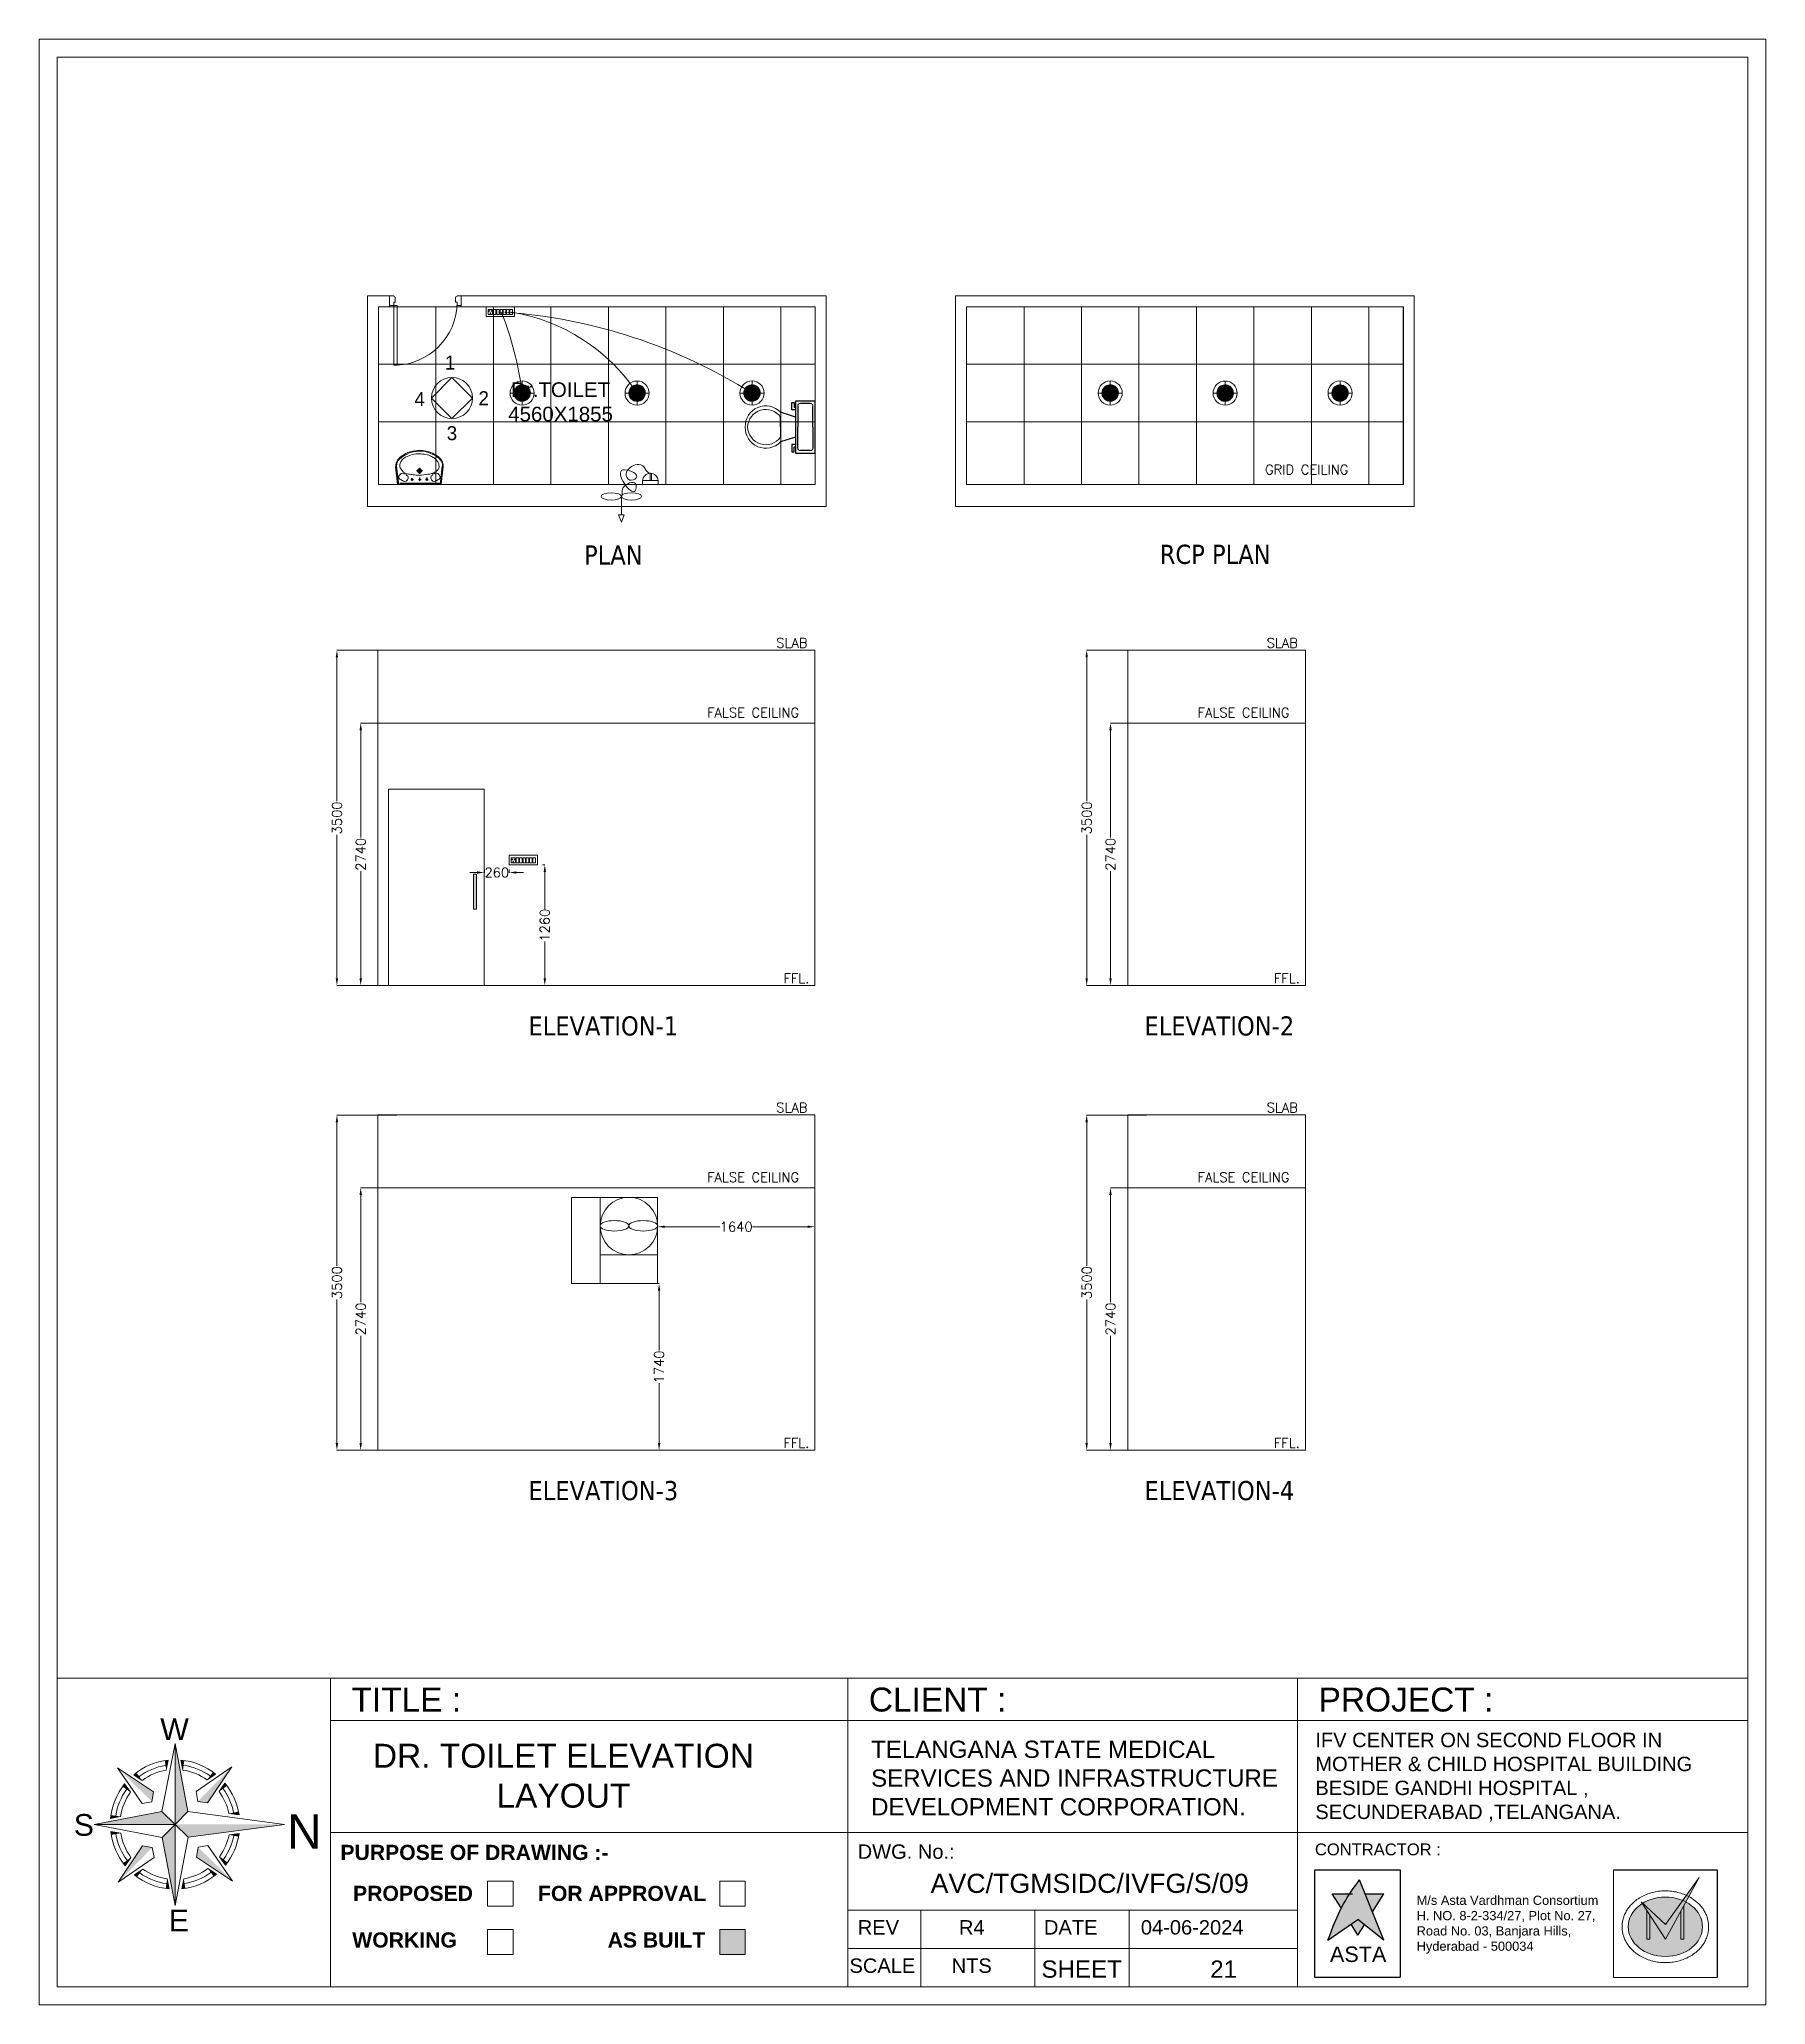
# Model space of a CAD drawing. Extents: x 3552052 to 4102982, y -707811 to -630695.
# Drawn here: x 3781774 to 3799798, y -701974 to -681456 of the extents above; entities that cross this region are included whole.
import ezdxf
from ezdxf.enums import TextEntityAlignment as Align

# ---------------------------------------------------------------- set-up
doc = ezdxf.new("R2010")
doc.units = 0
doc.header["$LTSCALE"] = 6
doc.header["$MEASUREMENT"] = 0
doc.linetypes.add('HIDDEN', pattern=[0.375, 0.25, -0.125])
doc.layers.get('0').update_dxf_attribs({"linetype": 'CONTINUOUS', "lineweight": 0})
doc.layers.get('Defpoints').update_dxf_attribs({"linetype": 'CONTINUOUS', "lineweight": 0})
for name, color, linetype, lineweight in [('0.0', 8, 'CONTINUOUS', 0), ('DIM', 7, 'CONTINUOUS', 0), ('DOOR', 44, 'CONTINUOUS', 0), ('ELE-12W LED', 1, 'CONTINUOUS', 0), ('ELE-12W UPS LIGHT', 3, 'CONTINUOUS', 0), ('ELE-4M RAW P.SB', 40, 'CONTINUOUS', 0), ('ELE-4M UPS P.SB', 3, 'CONTINUOUS', 0), ('ELE-6M RAW P.SB', 40, 'HIDDEN', 0), ('ELE-EXHAUST FAN', 10, 'CONTINUOUS', 0), ('ELE-SOCKET NMBERING', 7, 'CONTINUOUS', 9), ('formate text', 8, 'CONTINUOUS', 0), ('hatch', 252, 'CONTINUOUS', 0), ('MEP_HVAC_RA_DUCT', 1, 'CONTINUOUS', 0), ('MEP_HVAC_TEXT', 7, 'CONTINUOUS', 0), ('TITLE', 7, 'CONTINUOUS', 0), ('WALL', 8, 'CONTINUOUS', 0)]:
    doc.layers.add(name, color=color, linetype=linetype, lineweight=lineweight)
doc.layers.add('ELE-LIGHTING WIRING', color=7, linetype='CONTINUOUS', lineweight=0, true_color=0x63d7b6)
doc.styles.add('Annotation', font='tahoma.ttf')
doc.styles.add('ARIAL', font='arial.ttf')
doc.styles.add('FORMATE', font='arialbd.ttf')
doc.styles.add('ROMANS', font='romans.shx')
doc.styles.get("Standard").update_dxf_attribs({"font": 'SIMPLEX'})
doc.styles.add('style3', font='arialbd.ttf')
doc.dimstyles.new('AEPL1', dxfattribs={"dimtxt": 100, "dimasz": 75, "dimexe": 1.25, "dimexo": 50, "dimtad": 0, "dimdec": 0, "dimtxsty": 'ROMANS', "dimcen": 2.5, "dimclrd": 7, "dimclre": 7, "dimadec": 0, "dimazin": 0, "dimtfac": 1, "dimtdec": 0, "dimtmove": 0, "dimatfit": 3, "dimfxl": 1, "dimlwd": 0, "dimlwe": 0, "dimarcsym": 0})

msp = doc.modelspace()

# ---------------------------------------------------------------- texts
at = {"ltscale": 0.1, "char_height": 136.805, "width": 184.566, "attachment_point": 5, "rotation": 0.1103}
for s, insert in [('\\pxqc;{\\F.shx.shx;\\H1.0669x;1}', (3786062.9, -684830.3)), ('\\pxqc;{\\F.shx.shx.shx.shx;\\H1.0669x;4}', (3785744.5, -685212.2)), ('\\pxqc;{\\F.shx.shx.shx;\\H1.0669x;2}', (3786413.4, -685202.4)), ('\\pxqc;{\\F.shx.shx.shx.shx;\\H1.0669x;3}', (3786081.7, -685568.7))]:
    msp.add_mtext(s, dxfattribs=dict(at, insert=insert))
at = {"char_height": 200, "width": 2697.906, "attachment_point": 3, "style": 'Annotation'}
for s, insert in [('\\pxql;PLAN', (3790158.9, -686739)), ('\\pxql;RCP PLAN', (3796169.2, -686732.3)), ('\\pxql;ELEVATION-1', (3789578.2, -691655.9)), ('\\pxql;ELEVATION-2', (3796009.6, -691655.9)), ('\\pxql;ELEVATION-3', (3789578.2, -696507)), ('\\pxql;ELEVATION-4', (3796009.6, -696507))]:
    msp.add_mtext(s, dxfattribs=dict(at, insert=insert))
at = {"layer": 'DIM', "color": 8, "insert": (3787215.9, -685241.9), "char_height": 153, "width": 1198.956, "attachment_point": 5, "style": 'ARIAL'}
msp.add_mtext('Dr.TOILET\\P4560X1855', dxfattribs=at)
at = {"layer": 'ELE-SOCKET NMBERING', "color": 0, "char_height": 100.004, "width": 2358.602, "attachment_point": 1, "style": 'Annotation'}
for s, insert in [('{\\Fromans|c0;GRID CEILING }', (3794570.6, -685897.5)), ('{\\Fromans|c0;SLAB}', (3789467.5, -687707)), ('{\\Fromans|c0;SLAB}', (3794587.9, -687707)), ('{\\Fromans|c0;FALSE CEILING }', (3788746.2, -688434.3)), ('{\\Fromans|c0;FALSE CEILING }', (3793866.6, -688434.3)), ('{\\Fromans|c0;FFL.}', (3789542.9, -691209.4)), ('{\\Fromans|c0;FFL.}', (3794663.4, -691209.4)), ('{\\Fromans|c0;SLAB}', (3789467.5, -692558.2)), ('{\\Fromans|c0;SLAB}', (3794587.9, -692558.2)), ('{\\Fromans|c0;FALSE CEILING }', (3788746.2, -693285.4)), ('{\\Fromans|c0;FALSE CEILING }', (3793866.6, -693285.4)), ('{\\Fromans|c0;FFL.}', (3789542.9, -696060.5)), ('{\\Fromans|c0;FFL.}', (3794663.4, -696060.5))]:
    msp.add_mtext(s, dxfattribs=dict(at, insert=insert))
at = {"layer": 'formate text', "color": 7, "lineweight": 15, "ltscale": 100, "style": 'style3'}
msp.add_text('PURPOSE OF DRAWING :-', height=158.21, dxfattribs=at).set_placement((3784917.3, -700463.5, -100))
at = {"layer": 'formate text', "color": 7, "lineweight": 15, "style": 'FORMATE'}
for s, p in [('PROPOSED ', (3786363.1, -700891.3, -100)), ('FOR APPROVAL', (3788735.8, -700891.3, -100)), ('WORKING', (3786133.7, -701377.4, -100)), ('AS BUILT', (3788726.1, -701377.4, -100))]:
    msp.add_text(s, height=158.21, dxfattribs=at).set_placement(p, align=Align.RIGHT)
at = {"layer": 'TITLE', "color": 7, "style": 'ARIAL'}
for s, height, p in [('TITLE :', 250, (3785032.6, -698913.6)), ('CLIENT :', 250, (3790434.1, -698913.6)), ('PROJECT :', 250, (3795130, -698913.6)), ('W', 226.5, (3783036.2, -699211.2, 0)), ('S', 226.5, (3782132.9, -700210.8, 0)), ('DWG. No.:', 150, (3790317.5, -700451)), ('E', 226.5, (3783125.2, -701209.3, 0))]:
    msp.add_text(s, height=height, dxfattribs=at).set_placement(p)
at = {"layer": 'TITLE', "color": 5, "style": 'ARIAL'}
msp.add_text('N', height=357.2, rotation=180, dxfattribs=at).set_placement((3784721.3, -699988.3, 0))
at = {"layer": 'TITLE', "color": 7, "style": 'ARIAL'}
for s, height, p in [('REV', 150, (3790534.4, -701166.7)), ('R4', 150, (3791509.2, -701166.7)), ('DATE', 150, (3792541.9, -701166.7)), ('04-06-2024', 150, (3793809.9, -701166.7)), ('SCALE', 150, (3790575.8, -701566.7)), ('NTS', 150, (3791508.3, -701566.7)), ('SHEET', 180, (3792655.8, -701602.6)), ('21', 180, (3794138.4, -701602.6))]:
    msp.add_text(s, height=height, dxfattribs=at).set_placement(p, align=Align.MIDDLE_CENTER)
at = {"layer": 'TITLE', "color": 7, "attachment_point": 1, "style": 'ARIAL'}
for s, width, gutter_width, insert, char_height in [('\\pxqc;DR. TOILET ELEVATION LAYOUT', 4493.629, 10, (3784998.7, -699250.3), 250), ('{\\C256;TELANGANA STATE MEDICAL SERVICES AND INFRASTRUCTURE DEVELOPMENT CORPORATION.}', 4493.629, 10, (3790457.9, -699217.9), 180), ('\\pxql;IFV CENTER ON SECOND FLOOR IN MOTHER & CHILD HOSPITAL BUILDING BESIDE GANDHI HOSPITAL , SECUNDERABAD ,TELANGANA. ', 4493.629, 10, (3795096, -699135.7), 150), ('\\pxqc;AVC/TGMSIDC/IVFG/S/09', 5392.273, 12, (3790044, -700607.3), 200)]:
    msp.add_mtext_dynamic_manual_height_columns(s, width=width, gutter_width=gutter_width, heights=[0], dxfattribs=dict(at, insert=insert, char_height=char_height))

# ---------------------------------------------------------------- blocks, each defined once
blk = doc.blocks.new('FFFFF565')
at = {"layer": 'ELE-4M UPS P.SB', "color": 8, "linetype": 'ByBlock'}
for p, q in [((3571766, -703231), (3571766, -705086)), ((3572366, -703231), (3572366, -705086)), ((3572966, -703231), (3572966, -705086)), ((3573566, -703231), (3573566, -705086)), ((3574166, -703231), (3574166, -705086)), ((3574766, -703231), (3574766, -705086)), ((3575366, -703231), (3575366, -705086)), ((3571166, -703831), (3575726, -703831)), ((3571166, -704431), (3575726, -704431))]:
    blk.add_line(p, q, dxfattribs=at)
blk.add_lwpolyline([(3571166, -703231), (3575726, -703231), (3575726, -705086), (3571166, -705086)], close=True, dxfattribs=at)
blk = doc.blocks.new('750')
at = {"layer": 'DOOR'}
for p, q in [((-50, 705), (-47.5, 705)), ((-35, 690), (-35, 692.5)), ((-50, 45), (-47.5, 45)), ((-35, 60), (-35, 57.5)), ((50, 45), (50, 80)), ((50, 80), (675, 80)), ((50, 45), (675, 45)), ((675, 45), (675, 80))]:
    blk.add_line(p, q, dxfattribs=at)
for points in [[(15, 690), (15, 705), (50, 705), (50, 750), (-50, 750), (-50, 705)], [(-35, 690), (15, 690)], [(15, 60), (15, 45), (50, 45), (50, 0), (-50, 0), (-50, 45)], [(-35, 60), (15, 60)]]:
    blk.add_lwpolyline(points, dxfattribs=at)
for centre, start, end in [((-35, 705), 180, 270), ((-35, 45), 90, 180)]:
    blk.add_arc(centre, 12.5, start, end, dxfattribs=at)
at = {"layer": 'DOOR', "color": 145}
blk.add_arc((15, 45), 660, 0, 90, dxfattribs=at)
blk = doc.blocks.new('rhej')
at = {"color": 8, "lineweight": 25}
for p, q in [((272, 189), (272, 266)), ((272, 266), (298, 266)), ((298, 266), (298, 215)), ((298, 215), (310, 215)), ((310, 279), (310, -264)), ((517, 279), (310, 279)), ((336, 228), (336, 8)), ((466, 254), (362, 254)), ((491, 8), (491, 228)), ((517, 8), (517, 279)), ((310, 111), (155, 163)), ((155, 8), (155, 111)), ((155, 8), (155, -96)), ((310, 189), (272, 189)), ((336, -212), (336, 8)), ((491, 8), (491, -212)), ((517, -264), (517, 8)), ((310, -96), (155, -147)), ((272, -173), (272, -251)), ((310, -173), (272, -173)), ((298, -251), (298, -199)), ((298, -199), (310, -199)), ((272, -251), (298, -251)), ((310, -264), (517, -264)), ((466, -238), (362, -238))]:
    blk.add_line(p, q, dxfattribs=at)
at = {"color": 8, "extrusion": (0, 0, -1)}
for centre, major_axis, start_param, end_param in [((0, 16), (151, -151), 2.319632, 4.738539), ((1, 2), (-134, -134), 0.814663, 3.31238), ((359, 231), (-16.2, -16.2), 0.643501, 2.498091), ((469, 231), (16.2, -16.2), 3.785094, 5.639684), ((0, 0), (-151, -151), 4.686239, 7.105146), ((1, 13), (-134, -134), 4.541602, 7.039318), ((359, -215), (-16.2, -16.2), -0.927295, 0.927295), ((469, -215), (16.2, -16.2), 5.35589, 7.21048)]:
    blk.add_ellipse(centre, major_axis=major_axis, ratio=1, start_param=start_param, end_param=end_param, dxfattribs=at)
blk = doc.blocks.new('u46')
at = {"color": 8, "lineweight": 25}
for p, q in [((-10, 228), (175, 249)), ((-10, 220), (181, 242)), ((-1, -209), (1, 209)), ((57, 81), (29, 81)), ((62, 2), (29, 2)), ((44, 93), (44, 67)), ((44, 14), (44, -13)), ((163, 3), (102, 3)), ((133, -27), (133, 33)), ((62, -73), (29, -73)), ((44, -61), (44, -87)), ((-10, -216), (181, -238)), ((-10, -224), (175, -245))]:
    blk.add_line(p, q, dxfattribs=at)
at = {"color": 8, "extrusion": (0, 0, -1)}
for centre, major_axis, start_param, end_param in [((145, 128), (1, 126), -1.238036, -0.892193), ((66, 199), (0, 20.7), -1.101507, 0.481509), ((57, 163), (-0.3, 56.9), 0.324902, 0.965135), ((190, 138), (0, 70.9), -0.405199, 0.56573), ((188, 150), (0, 99.5), -0.132539, 0.848731), ((186, 148), (0.1, 94.4), -0.049658, 0.838116), ((57, 20), (0, 275), 0.806541, 1.180915), ((50, 14), (0, 294), 0.809856, 1.41441), ((56, 154), (0, 34), 4.33982, 5.202657), ((65, 170), (0.3, 49.2), 3.359735, 4.09512), ((44, 81), (0.02, 6.43), 3.139035, 9.42222), ((44, 2), (0.08, 6.43), 3.12883, 9.412015), ((62, 153), (0, 31.9), 2.620328, 3.422401), ((104, 118), (-0.2, 26.8), -1.278641, -0.487266), ((820, -1), (0, 732), -1.56667, -1.474079), ((888, 37), (1, 801), 4.558159, 4.668067), ((96, 136), (0, 7.39), -0.727724, 1.373337), ((387, 48), (0, 296), -1.495794, -1.328336), ((208, 103), (0, 110), -1.431017, -0.436146), ((110, 167), (-6.08, 6.08), 4.867594, 6.265028), ((110, 165), (5.47, 5.47), 2.097053, 3.541809), ((90, 185), (0, 17.9), 0.880684, 2.260744), ((133, 3), (0, 21.6), 3.141254, 9.424439), ((133, 3), (-0.1, 15.5), 3.145308, 9.428493), ((133, 3), (0, 10.9), 3.142047372431534, 9.42523267961112), ((154, 79), (0, 140), 0.557563, 1.193786), ((13, 7), (0, 298), 1.141495, 1.637774), ((35, 3), (0, 303), 1.155365, 1.952189), ((72, -2), (0, 274), 1.346594, 1.865175), ((56, -148), (0, 34), 4.222121, 5.084958), ((65, -164), (0.1, 49.2), -0.960797, -0.225412), ((145, -122), (0, 126), 4.027191, 4.373034), ((44, -73), (0.02, 6.43), 3.139035, 9.42222), ((66, -193), (0, 20.7), 2.661884, 4.2449), ((62, -147), (-0.1, 31.9), -0.276767, 0.525307), ((57, -157), (0.3, 56.9), 2.176458, 2.816691), ((104, -111), (0.2, 26.8), 3.628858, 4.420234), ((97, -128), (-0.03, 8.55), 1.455188, 3.796569), ((263, -74), (0, 167), 4.181112, 4.641559), ((110, -161), (-6.08, 6.08), 4.730546, 6.12798), ((111, -159), (6.17, 6.17), 4.354779, 6.027124), ((90, -178), (0, 17.9), 0.880848, 2.260908), ((193, -126), (0, 80.1), 3.554495, 4.299548), ((181, -107), (0, 94.7), 2.890537, 3.362984), ((163, -80), (0, 126), 2.054055, 2.802751), ((172, -117), (0, 123), 2.127435, 2.640092), ((56, -13), (0, 287), 1.808981, 2.322804), ((62, -11), (0, 247), 1.579809, 2.112792), ((124, -52), (0, 200), 1.868215, 2.281789), ((185, -162), (-0.1, 83.2), 2.850118, 3.264751), ((188, -160), (0, 78.1), 2.562376, 3.231693), ((187, -138), (0, 106), 2.310552, 2.942572)]:
    blk.add_ellipse(centre, major_axis=major_axis, ratio=1, start_param=start_param, end_param=end_param, dxfattribs=at)
blk = doc.blocks.new('FFFF5')
at = {"layer": 'ELE-4M RAW P.SB', "color": 40, "ltscale": 10}
for p, q in [((3582624, -692258), (3582670, -692258)), ((3582624, -692310), (3582624, -692258)), ((3582670, -692258), (3582670, -692310)), ((3582670, -692310), (3582624, -692310))]:
    blk.add_line(p, q, dxfattribs=at)
for points in [[(3582604, -692230), (3582900, -692230), (3582900, -692330), (3582604, -692330)], [(3582678, -692258), (3582705, -692258), (3582705, -692310), (3582678, -692310)], [(3582713, -692258), (3582740, -692258), (3582740, -692310), (3582713, -692310)], [(3582748, -692258), (3582774, -692258), (3582774, -692310), (3582748, -692310)], [(3582782, -692258), (3582809, -692258), (3582809, -692310), (3582782, -692310)]]:
    blk.add_lwpolyline(points, close=True, dxfattribs=at)
for centre, radius, start, end in [((3582634, -692274), 3.1, 87.49, 354.7311), ((3582636, -692272), 2.5, 284.9049, 157.3162), ((3582647, -692297), 3.6, 127.1584, 52.8416), ((3582647, -692293), 2.29, 341.4031, 198.5969), ((3582658, -692272), 2.5, 22.6838, 255.0951), ((3582660, -692274), 3.1, 185.2689, 92.51)]:
    blk.add_arc(centre, radius, start, end, dxfattribs=at)
at = {"layer": 'ELE-6M RAW P.SB', "color": 3, "linetype": 'ByBlock'}
for points in [[(3582817, -692258), (3582844, -692258), (3582844, -692310), (3582817, -692310)], [(3582852, -692258), (3582878, -692258), (3582878, -692310), (3582852, -692310)]]:
    blk.add_lwpolyline(points, close=True, dxfattribs=at)
blk = doc.blocks.new('A$C44D17E71')
at = {"layer": 'ELE-EXHAUST FAN', "color": 1}
for p, q in [((-13.3, 0.72), (-9.75, 2.1)), ((-13.3, 0.72), (-9.75, -0.48)), ((-9.75, 2.1), (-9.75, -0.48)), ((-0.97, 0.81), (-9.75, 0.81)), ((6.62, -9.32), (4.71, -9.31)), ((4.71, -9.31), (4.71, -16.8)), ((6.59, -16.81), (6.62, -9.32)), ((6.59, -16.81), (4.71, -16.8)), ((6.61, -12.95), (10.07, -12.97)), ((6.61, -13.55), (10.06, -13.57))]:
    blk.add_line(p, q, dxfattribs=at)
blk.add_ellipse((-0.97, 5.64), major_axis=(0, -4.83), ratio=0.36355, dxfattribs=at)
at = {"layer": 'ELE-EXHAUST FAN', "color": 1, "extrusion": (0, 0, -1)}
blk.add_ellipse((-0.97, -4.02), major_axis=(0, 4.83), ratio=0.36355, dxfattribs=at)
blk.add_ellipse((6.31, -13.06), major_axis=(0.02, 3.76), ratio=1, start_param=0.079283, end_param=3.06231, dxfattribs=at)
at = {"layer": 'ELE-EXHAUST FAN', "color": 1}
blk.add_open_spline([(-1.04, 0.81), (-0.79, -0.3), (3.44, 2.5), (7.59, -7.04), (-0.96, -5.98), (5.22, 0.41), (14.27, 3.09), (9.16, -9.39), (5.43, -2.53), (11.73, 0.02), (16.82, -10.79), (10.14, -10.71), (10.07, -12.97)], degree=3, knots=[0, 0, 0, 0, 6.261699, 12.352893, 15.787239, 21.858742, 28.752755, 35.678217, 39.225495, 45.354107, 53.693878, 67.421453, 67.421453, 67.421453, 67.421453], dxfattribs=at)
blk = doc.blocks.new('18W LED')
at = {"layer": 'ELE-12W LED'}
h = blk.add_hatch(dxfattribs=at)
h.set_pattern_fill('ANSI31', color=252)
h.set_pattern_definition([(45, (-1135553.9097, 459369.4158), (-2.24506403, 2.24506403), [])])
edge = h.paths.add_edge_path()
edge.add_arc((0, 0), 85.7, 0, 360)
at = {"layer": 'ELE-12W LED', "color": 1}
for p, q in [((-126, 0), (126, 0)), ((0, -126), (0, 126))]:
    blk.add_line(p, q, dxfattribs=at)
for radius in [126, 85.7]:
    blk.add_circle((0, 0), radius, dxfattribs=at)
blk = doc.blocks.new('QWE')
at = {"layer": 'ELE-12W UPS LIGHT'}
h = blk.add_hatch(dxfattribs=at)
h.set_pattern_fill('ANSI31', color=8)
h.set_pattern_definition([(45, (-1135553.9097, 459369.4158), (-2.24506403, 2.24506403), [])])
edge = h.paths.add_edge_path()
edge.add_arc((0, 0), 85.7, 0, 360)
at = {"layer": 'ELE-12W UPS LIGHT', "color": 3}
for p, q in [((-126, 0), (126, 0)), ((0, -126), (0, 126))]:
    blk.add_line(p, q, dxfattribs=at)
for radius in [126, 85.7]:
    blk.add_circle((0, 0), radius, dxfattribs=at)
blk = doc.blocks.new('*D283')
at = {"layer": 'Defpoints', "color": 0, "linetype": 'ByBlock', "transparency": 16777216}
for p in [(3785129, -688594), (3785517, -688594), (3785509, -691334)]:
    blk.add_point(p, dxfattribs=at)
at = {"layer": 'ELE-4M UPS P.SB', "color": 7, "linetype": 'ByBlock', "lineweight": 0, "transparency": 16777216}
for p, q in [((3785467, -688594), (3785128, -688594)), ((3785129, -688669), (3785129, -689788)), ((3785129, -691259), (3785129, -690141)), ((3785459, -691334), (3785128, -691334))]:
    blk.add_line(p, q, dxfattribs=at)
at = {"layer": 'ELE-4M UPS P.SB', "color": 7, "linetype": 'ByBlock', "transparency": 16777216}
for points in [[(3785117, -688669), (3785142, -688669), (3785129, -688594)], [(3785117, -691259), (3785142, -691259), (3785129, -691334)]]:
    blk.add_solid(points, dxfattribs=at)
at = {"layer": 'ELE-4M UPS P.SB', "color": 0, "linetype": 'ByBlock', "transparency": 16777216, "insert": (3785129, -689964), "char_height": 100, "attachment_point": 5, "rotation": 90, "style": 'ROMANS'}
blk.add_mtext('2740', dxfattribs=at)
blk = doc.blocks.new('*D284')
at = {"layer": 'Defpoints', "color": 0, "linetype": 'ByBlock', "transparency": 16777216}
for p in [(3784881, -687834), (3785555, -687834), (3785509, -691334)]:
    blk.add_point(p, dxfattribs=at)
at = {"layer": 'ELE-4M UPS P.SB', "color": 7, "linetype": 'ByBlock', "lineweight": 0, "transparency": 16777216}
for p, q in [((3785505, -687834), (3784880, -687834)), ((3784881, -687909), (3784881, -689408)), ((3784881, -691259), (3784881, -689761)), ((3785459, -691334), (3784880, -691334))]:
    blk.add_line(p, q, dxfattribs=at)
at = {"layer": 'ELE-4M UPS P.SB', "color": 7, "linetype": 'ByBlock', "transparency": 16777216}
for points in [[(3784868, -687909), (3784893, -687909), (3784881, -687834)], [(3784868, -691259), (3784893, -691259), (3784881, -691334)]]:
    blk.add_solid(points, dxfattribs=at)
at = {"layer": 'ELE-4M UPS P.SB', "color": 0, "linetype": 'ByBlock', "transparency": 16777216, "insert": (3784881, -689584), "char_height": 100, "attachment_point": 5, "rotation": 90, "style": 'ROMANS'}
blk.add_mtext('3500', dxfattribs=at)
blk = doc.blocks.new('*D285')
at = {"layer": 'Defpoints', "color": 0, "linetype": 'ByBlock', "transparency": 16777216}
for p in [(3786420, -690074), (3786680, -690074), (3786680, -690154)]:
    blk.add_point(p, dxfattribs=at)
at = {"layer": 'ELE-4M UPS P.SB', "color": 7, "linetype": 'ByBlock', "lineweight": 0, "transparency": 16777216}
for p, q in [((3786345, -690154), (3786270, -690154)), ((3786420, -690124), (3786420, -690156)), ((3786420, -690154), (3786420, -690154)), ((3786680, -690154), (3786679, -690154)), ((3786680, -690124), (3786680, -690156)), ((3786755, -690154), (3786830, -690154))]:
    blk.add_line(p, q, dxfattribs=at)
at = {"layer": 'ELE-4M UPS P.SB', "color": 7, "linetype": 'ByBlock', "transparency": 16777216}
for points in [[(3786345, -690142), (3786345, -690167), (3786420, -690154)], [(3786755, -690142), (3786755, -690167), (3786680, -690154)]]:
    blk.add_solid(points, dxfattribs=at)
at = {"layer": 'ELE-4M UPS P.SB', "color": 0, "linetype": 'ByBlock', "transparency": 16777216, "insert": (3786550, -690154), "char_height": 100, "attachment_point": 5, "style": 'ROMANS'}
blk.add_mtext('260', dxfattribs=at)
blk = doc.blocks.new('*D286')
at = {"layer": 'Defpoints', "color": 0, "linetype": 'ByBlock', "transparency": 16777216}
for p in [(3786976, -690074), (3786976, -691334), (3787051, -691334)]:
    blk.add_point(p, dxfattribs=at)
at = {"layer": 'ELE-4M UPS P.SB', "color": 7, "linetype": 'ByBlock', "lineweight": 0, "transparency": 16777216}
for p, q in [((3787026, -690074), (3787052, -690074)), ((3787051, -690149), (3787051, -690535)), ((3787051, -691259), (3787051, -690874)), ((3787026, -691334), (3787052, -691334))]:
    blk.add_line(p, q, dxfattribs=at)
at = {"layer": 'ELE-4M UPS P.SB', "color": 7, "linetype": 'ByBlock', "transparency": 16777216}
for points in [[(3787039, -690149), (3787064, -690149), (3787051, -690074)], [(3787039, -691259), (3787064, -691259), (3787051, -691334)]]:
    blk.add_solid(points, dxfattribs=at)
at = {"layer": 'ELE-4M UPS P.SB', "color": 0, "linetype": 'ByBlock', "transparency": 16777216, "insert": (3787051, -690704), "char_height": 100, "attachment_point": 5, "rotation": 90, "style": 'ROMANS'}
blk.add_mtext('1260', dxfattribs=at)
blk = doc.blocks.new('*D287')
at = {"layer": 'Defpoints', "color": 0, "linetype": 'ByBlock', "transparency": 16777216}
for p in [(3792957, -688594), (3793345, -688594), (3793337, -691334)]:
    blk.add_point(p, dxfattribs=at)
at = {"layer": 'ELE-4M UPS P.SB', "color": 7, "linetype": 'ByBlock', "lineweight": 0, "transparency": 16777216}
for p, q in [((3793295, -688594), (3792956, -688594)), ((3792957, -688669), (3792957, -689788)), ((3792957, -691259), (3792957, -690141)), ((3793287, -691334), (3792956, -691334))]:
    blk.add_line(p, q, dxfattribs=at)
at = {"layer": 'ELE-4M UPS P.SB', "color": 7, "linetype": 'ByBlock', "transparency": 16777216}
for points in [[(3792945, -688669), (3792970, -688669), (3792957, -688594)], [(3792945, -691259), (3792970, -691259), (3792957, -691334)]]:
    blk.add_solid(points, dxfattribs=at)
at = {"layer": 'ELE-4M UPS P.SB', "color": 0, "linetype": 'ByBlock', "transparency": 16777216, "insert": (3792957, -689964), "char_height": 100, "attachment_point": 5, "rotation": 90, "style": 'ROMANS'}
blk.add_mtext('2740', dxfattribs=at)
blk = doc.blocks.new('*D288')
at = {"layer": 'Defpoints', "color": 0, "linetype": 'ByBlock', "transparency": 16777216}
for p in [(3792709, -687834), (3793383, -687834), (3793337, -691334)]:
    blk.add_point(p, dxfattribs=at)
at = {"layer": 'ELE-4M UPS P.SB', "color": 7, "linetype": 'ByBlock', "lineweight": 0, "transparency": 16777216}
for p, q in [((3793333, -687834), (3792707, -687834)), ((3792709, -687909), (3792709, -689408)), ((3792709, -691259), (3792709, -689761)), ((3793287, -691334), (3792707, -691334))]:
    blk.add_line(p, q, dxfattribs=at)
at = {"layer": 'ELE-4M UPS P.SB', "color": 7, "linetype": 'ByBlock', "transparency": 16777216}
for points in [[(3792696, -687909), (3792721, -687909), (3792709, -687834)], [(3792696, -691259), (3792721, -691259), (3792709, -691334)]]:
    blk.add_solid(points, dxfattribs=at)
at = {"layer": 'ELE-4M UPS P.SB', "color": 0, "linetype": 'ByBlock', "transparency": 16777216, "insert": (3792709, -689584), "char_height": 100, "attachment_point": 5, "rotation": 90, "style": 'ROMANS'}
blk.add_mtext('3500', dxfattribs=at)
blk = doc.blocks.new('*D289')
at = {"layer": 'Defpoints', "color": 0, "linetype": 'ByBlock', "transparency": 16777216}
for p in [(3785129, -693446), (3785517, -693446), (3785509, -696186)]:
    blk.add_point(p, dxfattribs=at)
at = {"layer": 'ELE-4M UPS P.SB', "color": 7, "linetype": 'ByBlock', "lineweight": 0, "transparency": 16777216}
for p, q in [((3785467, -693446), (3785128, -693446)), ((3785129, -693521), (3785129, -694639)), ((3785129, -696111), (3785129, -694992)), ((3785459, -696186), (3785128, -696186))]:
    blk.add_line(p, q, dxfattribs=at)
at = {"layer": 'ELE-4M UPS P.SB', "color": 7, "linetype": 'ByBlock', "transparency": 16777216}
for points in [[(3785117, -693521), (3785142, -693521), (3785129, -693446)], [(3785117, -696111), (3785142, -696111), (3785129, -696186)]]:
    blk.add_solid(points, dxfattribs=at)
at = {"layer": 'ELE-4M UPS P.SB', "color": 0, "linetype": 'ByBlock', "transparency": 16777216, "insert": (3785129, -694816), "char_height": 100, "attachment_point": 5, "rotation": 90, "style": 'ROMANS'}
blk.add_mtext('2740', dxfattribs=at)
blk = doc.blocks.new('*D290')
at = {"layer": 'Defpoints', "color": 0, "linetype": 'ByBlock', "transparency": 16777216}
for p in [(3784881, -692686), (3785555, -692686), (3785509, -696186)]:
    blk.add_point(p, dxfattribs=at)
at = {"layer": 'ELE-4M UPS P.SB', "color": 7, "linetype": 'ByBlock', "lineweight": 0, "transparency": 16777216}
for p, q in [((3785505, -692686), (3784880, -692686)), ((3784881, -692761), (3784881, -694259)), ((3784881, -696111), (3784881, -694612)), ((3785459, -696186), (3784880, -696186))]:
    blk.add_line(p, q, dxfattribs=at)
at = {"layer": 'ELE-4M UPS P.SB', "color": 7, "linetype": 'ByBlock', "transparency": 16777216}
for points in [[(3784868, -692761), (3784893, -692761), (3784881, -692686)], [(3784868, -696111), (3784893, -696111), (3784881, -696186)]]:
    blk.add_solid(points, dxfattribs=at)
at = {"layer": 'ELE-4M UPS P.SB', "color": 0, "linetype": 'ByBlock', "transparency": 16777216, "insert": (3784881, -694436), "char_height": 100, "attachment_point": 5, "rotation": 90, "style": 'ROMANS'}
blk.add_mtext('3500', dxfattribs=at)
blk = doc.blocks.new('*D291')
at = {"layer": 'Defpoints', "color": 0, "linetype": 'ByBlock', "transparency": 16777216}
for p in [(3788229, -693856), (3789870, -693852), (3789870, -693856)]:
    blk.add_point(p, dxfattribs=at)
at = {"layer": 'ELE-4M UPS P.SB', "color": 7, "linetype": 'ByBlock', "lineweight": 0, "transparency": 16777216}
for p, q in [((3788229, -693806), (3788229, -693851)), ((3788304, -693852), (3788880, -693852)), ((3789795, -693852), (3789219, -693852)), ((3789870, -693806), (3789870, -693851))]:
    blk.add_line(p, q, dxfattribs=at)
at = {"layer": 'ELE-4M UPS P.SB', "color": 7, "linetype": 'ByBlock', "transparency": 16777216}
for points in [[(3788304, -693840), (3788304, -693865), (3788229, -693852)], [(3789795, -693840), (3789795, -693865), (3789870, -693852)]]:
    blk.add_solid(points, dxfattribs=at)
at = {"layer": 'ELE-4M UPS P.SB', "color": 0, "linetype": 'ByBlock', "transparency": 16777216, "insert": (3789049, -693852), "char_height": 100, "attachment_point": 5, "style": 'ROMANS'}
blk.add_mtext('1640', dxfattribs=at)
blk = doc.blocks.new('*D292')
at = {"layer": 'Defpoints', "color": 0, "linetype": 'ByBlock', "transparency": 16777216}
for p in [(3788156, -694446), (3788097, -696186), (3788244, -696186)]:
    blk.add_point(p, dxfattribs=at)
at = {"layer": 'ELE-4M UPS P.SB', "color": 7, "linetype": 'ByBlock', "lineweight": 0, "transparency": 16777216}
for p, q in [((3788206, -694446), (3788245, -694446)), ((3788244, -694521), (3788244, -695146)), ((3788244, -696111), (3788244, -695485)), ((3788147, -696186), (3788245, -696186))]:
    blk.add_line(p, q, dxfattribs=at)
at = {"layer": 'ELE-4M UPS P.SB', "color": 7, "linetype": 'ByBlock', "transparency": 16777216}
for points in [[(3788232, -694521), (3788257, -694521), (3788244, -694446)], [(3788232, -696111), (3788257, -696111), (3788244, -696186)]]:
    blk.add_solid(points, dxfattribs=at)
at = {"layer": 'ELE-4M UPS P.SB', "color": 0, "linetype": 'ByBlock', "transparency": 16777216, "insert": (3788244, -695316), "char_height": 100, "attachment_point": 5, "rotation": 90, "style": 'ROMANS'}
blk.add_mtext('1740', dxfattribs=at)
blk = doc.blocks.new('*D293')
at = {"layer": 'Defpoints', "color": 0, "linetype": 'ByBlock', "transparency": 16777216}
for p in [(3792957, -693446), (3793345, -693446), (3793337, -696186)]:
    blk.add_point(p, dxfattribs=at)
at = {"layer": 'ELE-4M UPS P.SB', "color": 7, "linetype": 'ByBlock', "lineweight": 0, "transparency": 16777216}
for p, q in [((3793295, -693446), (3792956, -693446)), ((3792957, -693521), (3792957, -694639)), ((3792957, -696111), (3792957, -694992)), ((3793287, -696186), (3792956, -696186))]:
    blk.add_line(p, q, dxfattribs=at)
at = {"layer": 'ELE-4M UPS P.SB', "color": 7, "linetype": 'ByBlock', "transparency": 16777216}
for points in [[(3792945, -693521), (3792970, -693521), (3792957, -693446)], [(3792945, -696111), (3792970, -696111), (3792957, -696186)]]:
    blk.add_solid(points, dxfattribs=at)
at = {"layer": 'ELE-4M UPS P.SB', "color": 0, "linetype": 'ByBlock', "transparency": 16777216, "insert": (3792957, -694816), "char_height": 100, "attachment_point": 5, "rotation": 90, "style": 'ROMANS'}
blk.add_mtext('2740', dxfattribs=at)
blk = doc.blocks.new('*D294')
at = {"layer": 'Defpoints', "color": 0, "linetype": 'ByBlock', "transparency": 16777216}
for p in [(3792709, -692686), (3793383, -692686), (3793337, -696186)]:
    blk.add_point(p, dxfattribs=at)
at = {"layer": 'ELE-4M UPS P.SB', "color": 7, "linetype": 'ByBlock', "lineweight": 0, "transparency": 16777216}
for p, q in [((3793333, -692686), (3792707, -692686)), ((3792709, -692761), (3792709, -694259)), ((3792709, -696111), (3792709, -694612)), ((3793287, -696186), (3792707, -696186))]:
    blk.add_line(p, q, dxfattribs=at)
at = {"layer": 'ELE-4M UPS P.SB', "color": 7, "linetype": 'ByBlock', "transparency": 16777216}
for points in [[(3792696, -692761), (3792721, -692761), (3792709, -692686)], [(3792696, -696111), (3792721, -696111), (3792709, -696186)]]:
    blk.add_solid(points, dxfattribs=at)
at = {"layer": 'ELE-4M UPS P.SB', "color": 0, "linetype": 'ByBlock', "transparency": 16777216, "insert": (3792709, -694436), "char_height": 100, "attachment_point": 5, "rotation": 90, "style": 'ROMANS'}
blk.add_mtext('3500', dxfattribs=at)
blk = doc.blocks.new('A$C4A7C6C7E')
at = {"layer": 'TITLE', "color": 8, "lineweight": 5}
for p, q in [((-4207, 4144), (0, 26095)), ((0, 26095), (0, 0)), ((0, 0), (0, 26095)), ((4144, 4207), (0, 26095)), ((-2825, 17519), (-2234, 20757)), ((2559, 17560), (1919, 20788)), ((-6941, 10518), (-18592, 18312)), ((-10622, 6781), (-18592, 18312)), ((-14385, 10390), (-16257, 13098)), ((-10607, 14226), (-13343, 16056)), ((6781, 10622), (18312, 18592)), ((10390, 14385), (13098, 16257)), ((10518, 6941), (18312, 18592)), ((14226, 10607), (16056, 13343)), ((-7437, 7325), (-10622, 6781)), ((-7437, 7325), (-6941, 10518)), ((7325, 7437), (6781, 10622)), ((7325, 7437), (10518, 6941)), ((-4207, 4144), (-26095, 0)), ((0, 0), (-26095, 0)), ((-26095, 0), (0, 0)), ((-4144, -4207), (-26095, 0)), ((-17560, 2559), (-20788, 1919)), ((-4207, 4144), (0, 0)), ((0, 0), (-4207, 4144)), ((0, 0), (-4144, -4207)), ((-4144, -4207), (0, 0)), ((0, 0), (4144, 4207)), ((4144, 4207), (0, 0)), ((0, 0), (4207, -4144)), ((4207, -4144), (0, 0)), ((0, 0), (0, -26095)), ((0, -26095), (0, 0)), ((17394, 3514), (20646, 3095)), ((17394, 3514), (20646, 3095)), ((-17519, -2825), (-20757, -2234)), ((-4144, -4207), (0, -26095)), ((4207, -4144), (0, -26095)), ((17433, -3312), (20680, -2857)), ((17433, -3312), (20680, -2857)), ((17434, -3310), (20680, -2857)), ((-10518, -6941), (-18312, -18592)), ((-6781, -10622), (-18312, -18592)), ((-14226, -10607), (-16056, -13343)), ((-7325, -7437), (-10518, -6941)), ((-7325, -7437), (-6781, -10622)), ((7437, -7325), (6941, -10518)), ((6941, -10518), (18592, -18312)), ((7437, -7325), (10622, -6781)), ((10622, -6781), (18592, -18312)), ((14385, -10390), (16257, -13098)), ((-10390, -14385), (-13098, -16257)), ((-2559, -17560), (-1919, -20788)), ((2825, -17519), (2234, -20757)), ((10607, -14226), (13343, -16056))]:
    blk.add_line(p, q, dxfattribs=at)
at = {"layer": 'TITLE', "color": 5}
for p in [(4144, 4207), (4207, -4144)]:
    blk.add_line(p, (35289, 0), dxfattribs=at)
at = {"layer": 'TITLE', "color": 8, "lineweight": 5}
for radius, start, end in [(20877, 96.142689, 129.726248), (19311, 99.161205, 126.707732), (20877, 51.142689, 84.726248), (19311, 54.161205, 81.707732), (20877, 141.142689, 174.726248), (17745, 99.161205, 126.707732), (17745, 54.161205, 81.707732), (20877, 8.526917, 39.726248), (19311, 144.161205, 171.707732), (17745, 144.161205, 171.707732), (17745, 11.421813, 36.707732), (19311, 9.85136, 36.707732), (20877, 186.142689, 219.726248), (19311, 189.161205, 216.707732), (17745, 189.161205, 216.707732), (17745, 324.161205, 349.248684), (19311, 324.161205, 350.81434), (20877, 321.142689, 352.134802), (20877, 231.142689, 264.726248), (19311, 234.161205, 261.707732), (17745, 234.161205, 261.707732), (20877, 276.142689, 309.726248), (17745, 279.161205, 306.707732), (19311, 279.161205, 306.707732)]:
    blk.add_arc((0, 0), radius, start, end, dxfattribs=at)
for points in [[(0, 26095), (4144, 4207), (0, 0)], [(-3324, 20610), (-2234, 20757), (-2825, 17519)], [(3011, 20658), (1919, 20788), (2559, 17560)], [(-18592, 18312), (-6941, 10518), (-7437, 7325)], [(-16257, 13098), (-16924, 12223), (-14385, 10390)], [(-13343, 16056), (-12479, 16737), (-10607, 14226)], [(18312, 18592), (10518, 6941), (7325, 7437)], [(13098, 16257), (12223, 16924), (10390, 14385)], [(16056, 13343), (16737, 12479), (14226, 10607)], [(-26095, 0), (-4207, 4144), (0, 0)], [(-20658, 3011), (-20788, 1919), (-17560, 2559)], [(0, -26095), (-4144, -4207), (0, 0)], [(20646, 3095), (20457, 4167), (17394, 3514)], [(-20610, -3324), (-20757, -2234), (-17519, -2825)], [(20680, -2857), (20503, -3930), (17433, -3312)], [(-18312, -18592), (-10518, -6941), (-7325, -7437)], [(-16056, -13343), (-16737, -12479), (-14226, -10607)], [(18592, -18312), (6941, -10518), (7437, -7325)], [(16257, -13098), (16924, -12223), (14385, -10390)], [(-13098, -16257), (-12223, -16924), (-10390, -14385)], [(-3011, -20658), (-1919, -20788), (-2559, -17560)], [(3324, -20610), (2234, -20757), (2825, -17519)], [(13343, -16056), (12479, -16737), (10607, -14226)]]:
    blk.add_solid(points, dxfattribs=at)
at = {"layer": 'TITLE', "color": 5}
blk.add_solid([(35289, 0), (4207, -4144), (0, 0)], dxfattribs=at)
blk = doc.blocks.new('IVF-CONTRACTOR')
at = {"lineweight": -3, "true_color": 0x293189}
h = blk.add_hatch(color=177, dxfattribs=at)
h.dxf.hatch_style = 1
edge = h.paths.add_edge_path()
edge.add_spline(control_points=[(3037286, -1386527), (3037185, -1386667), (3036944, -1387001), (3036801, -1387388), (3036719, -1387609)], knot_values=[0, 0, 0, 0, 519.520055, 1226.818077, 1226.818077, 1226.818077, 1226.818077], degree=3, periodic=0)
edge.add_line((3036719, -1387609), (3037255, -1387240))
edge.add_line((3037255, -1387240), (3037717, -1387609))
edge.add_line((3037717, -1387609), (3037286, -1386527))
at = {"lineweight": -3, "true_color": 0xc7c8ca}
h = blk.add_hatch(color=9, dxfattribs=at)
h.dxf.hatch_style = 1
edge = h.paths.add_edge_path()
edge.add_spline(control_points=[(3036953, -1387033), (3036967, -1387008), (3037022, -1386919), (3037088, -1386836), (3037139, -1386779)], knot_values=[3356.588859, 3356.588859, 3356.588859, 3356.588859, 3831.174934, 5081.098827, 5081.098827, 5081.098827, 5081.098827], degree=3, periodic=0)
edge.add_line((3037139, -1386779), (3036793, -1386779))
edge.add_line((3036793, -1386779), (3036953, -1387033))
h.paths.add_polyline_path([(3037717, -1386779), (3037386, -1386779), (3037515, -1387102)])
h.paths.add_polyline_path([(3037370, -1387332), (3037255, -1387240), (3037134, -1387323), (3037255, -1387517)])
at = {"true_color": 0xed1f24}
h = blk.add_hatch(color=240, dxfattribs=at)
h.dxf.hatch_style = 1
edge = h.paths.add_edge_path()
edge.add_line((3042329, -1386921), (3042349, -1386951))
edge.add_ellipse((3042760, -1387369), major_axis=(-665, 0), ratio=0.800236, start_angle=-52.6357, end_angle=-51.8324, ccw=False)
edge.add_line((3042356, -1386946), (3042329, -1386921))
at = {"layer": '0.0', "true_color": 0xed1f24}
h = blk.add_hatch(color=240, dxfattribs=at)
h.dxf.hatch_style = 1
edge = h.paths.add_edge_path()
edge.add_line((3042760, -1387590), (3043125, -1386925))
edge.add_ellipse((3042760, -1387369), major_axis=(-665, 0), ratio=0.800236, start_angle=-123.3804, end_angle=-117.8517)
edge.add_line((3043070, -1386899), (3042760, -1387331))
edge.add_line((3042760, -1387331), (3042356, -1386946))
edge.add_ellipse((3042760, -1387369), major_axis=(-665, 0), ratio=0.800236, start_angle=-52.6357, end_angle=-51.8324)
edge.add_line((3042349, -1386951), (3042760, -1387590))
edge = h.paths.add_edge_path()
edge.add_spline(control_points=[(3043179, -1386828), (3043165, -1386821), (3043150, -1386814), (3043136, -1386807)], knot_values=[-2.156071, -2.156071, -2.156071, -2.156071, -2.090953, -2.090953, -2.090953, -2.090953], degree=3, periodic=0)
edge.add_line((3043136, -1386807), (3043070, -1386899))
edge.add_ellipse((3042760, -1387369), major_axis=(-665, 0), ratio=0.800236, start_angle=-123.3804, end_angle=-117.8517, ccw=False)
edge.add_line((3043125, -1386925), (3043179, -1386828))
edge = h.paths.add_edge_path()
edge.add_line((3043367, -1386486), (3043136, -1386807))
edge.add_spline(control_points=[(3043136, -1386807), (3043150, -1386814), (3043165, -1386821), (3043179, -1386828)], knot_values=[-2.156071, -2.156071, -2.156071, -2.156071, -2.090953, -2.090953, -2.090953, -2.090953], degree=3, periodic=0)
edge.add_line((3043179, -1386828), (3043367, -1386486))
at = {"layer": '0.0', "true_color": 0x139b48}
h = blk.add_hatch(color=114, dxfattribs=at)
h.dxf.hatch_style = 1
edge = h.paths.add_edge_path()
edge.add_ellipse((3042760, -1387369), major_axis=(-665, 0), ratio=0.800236, start_angle=-51.8324, end_angle=236.6196)
edge.add_line((3043125, -1386925), (3043091, -1386988))
edge.add_line((3043091, -1386988), (3043091, -1387590))
edge.add_line((3043091, -1387590), (3043036, -1387590))
edge.add_line((3043036, -1387590), (3043036, -1387088))
edge.add_line((3043036, -1387088), (3042760, -1387590))
edge.add_line((3042760, -1387590), (3042484, -1387160))
edge.add_line((3042484, -1387160), (3042484, -1387590))
edge.add_line((3042484, -1387590), (3042428, -1387590))
edge.add_line((3042428, -1387590), (3042428, -1387075))
edge.add_line((3042428, -1387075), (3042349, -1386951))
edge = h.paths.add_edge_path()
edge.add_ellipse((3042760, -1387369), major_axis=(-665, 0), ratio=0.800236, start_angle=-117.8517, end_angle=-52.6357)
edge.add_line((3042356, -1386946), (3042760, -1387331))
edge.add_line((3042760, -1387331), (3043070, -1386899))
at = {"layer": '0.0', "true_color": 0x000000}
h = blk.add_hatch(color=18, dxfattribs=at)
h.dxf.hatch_style = 1
h.paths.add_polyline_path([(3042484, -1387160), (3042428, -1387075), (3042428, -1387590), (3042484, -1387590)])
h.paths.add_polyline_path([(3043036, -1387590), (3043091, -1387590), (3043091, -1386988), (3043036, -1387088)])
at = {"lineweight": -3}
for p, q in [((3036484, -1386350), (3038013, -1386350)), ((3036484, -1388267), (3036484, -1386350)), ((3036485, -1386350), (3038009, -1386350)), ((3036485, -1388278), (3036485, -1386350)), ((3038013, -1386350), (3038013, -1388267)), ((3041829, -1386350), (3043688, -1386350)), ((3043688, -1386350), (3043688, -1388278)), ((3038011, -1388278), (3036483, -1388278))]:
    blk.add_line(p, q, dxfattribs=at)
at = {"color": 251, "lineweight": -3, "true_color": 0x636466}
for p, q in [((3036793, -1386779), (3037155, -1386779)), ((3036953, -1387033), (3036793, -1386779)), ((3037717, -1387609), (3037286, -1386527)), ((3037386, -1386779), (3037717, -1386779)), ((3037515, -1387102), (3037717, -1386779)), ((3036719, -1387609), (3037255, -1387240)), ((3037255, -1387517), (3037134, -1387323)), ((3037717, -1387609), (3037255, -1387240)), ((3037255, -1387517), (3037370, -1387332))]:
    blk.add_line(p, q, dxfattribs=at)
blk.add_spline([(3036719, -1387609), (3036998, -1386959), (3037286, -1386527)], degree=3, dxfattribs=at)
at = {"layer": '0.0'}
for p, q in [((3036485, -1386350), (3038009, -1386350)), ((3036485, -1388278), (3036485, -1386350)), ((3036485, -1388278), (3036485, -1386350)), ((3036485, -1386350), (3038009, -1386350)), ((3038013, -1386350), (3038013, -1388278)), ((3041829, -1386350), (3043688, -1386350)), ((3041829, -1388278), (3041829, -1386350)), ((3043688, -1386350), (3043688, -1388278)), ((3038009, -1388278), (3036485, -1388278)), ((3043688, -1388278), (3041829, -1388278))]:
    blk.add_line(p, q, dxfattribs=at)
at = {"layer": '0.0', "color": 18, "true_color": 0x000000}
for p, q in [((3042760, -1387590), (3043367, -1386486)), ((3042760, -1387331), (3043367, -1386486)), ((3042760, -1387590), (3042329, -1386921)), ((3042329, -1386921), (3042760, -1387331)), ((3042428, -1387075), (3042428, -1387590)), ((3043036, -1387088), (3043036, -1387590)), ((3043091, -1387590), (3043091, -1386988)), ((3042484, -1387590), (3042484, -1387160)), ((3042428, -1387590), (3042484, -1387590)), ((3043036, -1387590), (3043091, -1387590))]:
    blk.add_line(p, q, dxfattribs=at)
at = {"layer": '0.0'}
blk.add_ellipse((3042760, -1387369), major_axis=(-665, 0), ratio=0.800236, start_param=-3.141592653589793, end_param=3.141592653589793, dxfattribs=at)
blk.add_open_spline([(3043535, -1387369), (3043535, -1387353), (3043534, -1387336), (3043530, -1387296), (3043527, -1387272), (3043516, -1387226), (3043509, -1387202), (3043492, -1387157), (3043483, -1387135), (3043460, -1387092), (3043448, -1387071), (3043420, -1387031), (3043405, -1387011), (3043372, -1386974), (3043355, -1386956), (3043318, -1386922), (3043298, -1386906), (3043258, -1386875), (3043236, -1386861), (3043183, -1386829), (3043150, -1386812), (3043081, -1386783), (3043045, -1386771), (3042972, -1386750), (3042935, -1386742), (3042860, -1386731), (3042821, -1386728), (3042745, -1386726), (3042706, -1386727), (3042630, -1386735), (3042593, -1386741), (3042518, -1386757), (3042482, -1386768), (3042412, -1386794), (3042377, -1386809), (3042312, -1386843), (3042280, -1386862), (3042221, -1386905), (3042194, -1386928), (3042147, -1386974), (3042127, -1386996), (3042091, -1387042), (3042074, -1387067), (3042045, -1387117), (3042033, -1387143), (3042012, -1387197), (3042003, -1387225), (3041992, -1387276), (3041988, -1387299), (3041984, -1387347), (3041984, -1387371), (3041986, -1387418), (3041989, -1387442), (3041997, -1387489), (3042003, -1387512), (3042018, -1387557), (3042026, -1387580), (3042047, -1387623), (3042058, -1387645), (3042084, -1387686), (3042098, -1387706), (3042129, -1387744), (3042145, -1387762), (3042180, -1387798), (3042199, -1387814), (3042238, -1387846), (3042259, -1387861), (3042311, -1387894), (3042343, -1387912), (3042409, -1387944), (3042444, -1387957), (3042515, -1387980), (3042552, -1387989), (3042626, -1388003), (3042664, -1388007), (3042740, -1388012), (3042778, -1388012), (3042854, -1388008), (3042892, -1388003), (3042966, -1387989), (3043003, -1387980), (3043074, -1387958), (3043109, -1387944), (3043175, -1387913), (3043208, -1387895), (3043268, -1387856), (3043297, -1387834), (3043351, -1387787), (3043376, -1387761), (3043416, -1387713), (3043432, -1387690), (3043462, -1387643), (3043475, -1387619), (3043497, -1387569), (3043507, -1387543), (3043522, -1387491), (3043527, -1387464), (3043533, -1387415), (3043535, -1387392), (3043535, -1387369)], degree=3, knots=[-3.141593, -3.141593, -3.141593, -3.141593, -3.06788, -3.06788, -2.960953, -2.960953, -2.854026, -2.854026, -2.747099, -2.747099, -2.640172, -2.640172, -2.533245, -2.533245, -2.426319, -2.426319, -2.319392, -2.319392, -2.212465, -2.212465, -2.059875, -2.059875, -1.907286, -1.907286, -1.754697, -1.754697, -1.602107, -1.602107, -1.449518, -1.449518, -1.296928, -1.296928, -1.144339, -1.144339, -0.99175, -0.99175, -0.83916, -0.83916, -0.686571, -0.686571, -0.558641, -0.558641, -0.43071, -0.43071, -0.30278, -0.30278, -0.17485, -0.17485, -0.068516, -0.068516, 0.037819, 0.037819, 0.144154, 0.144154, 0.250488, 0.250488, 0.356823, 0.356823, 0.463157, 0.463157, 0.569492, 0.569492, 0.675826, 0.675826, 0.782161, 0.782161, 0.888495, 0.888495, 1.039928, 1.039928, 1.191361, 1.191361, 1.342794, 1.342794, 1.494227, 1.494227, 1.64566, 1.64566, 1.797093, 1.797093, 1.948526, 1.948526, 2.099959, 2.099959, 2.251392, 2.251392, 2.402825, 2.402825, 2.554258, 2.554258, 2.675591, 2.675591, 2.796924, 2.796924, 2.918258, 2.918258, 3.039591, 3.039591, 3.141593, 3.141593, 3.141593, 3.141593], dxfattribs=at)
at = {"lineweight": -3, "attachment_point": 1, "style": 'ARIAL'}
for s, width, gutter_width, insert, char_height in [('{\\C256;CONTRACTOR :}', 3919.85, 1060, (3036485, -1385878), 212.06), ('{\\C256;M/s Asta Vardhman Consortium\\PH. NO. 8-2-334/27, Plot No. 27, Road No. 03, Banjara Hills, Hyderabad - 500034}', 3696.75, 822, (3038306, -1386813), 164.38)]:
    blk.add_mtext_dynamic_manual_height_columns(s, width=width, gutter_width=gutter_width, heights=[0], dxfattribs=dict(at, insert=insert, char_height=char_height))
at = {"lineweight": 100, "insert": (3036754, -1387723), "char_height": 276.9, "attachment_point": 1, "style": 'ARIAL'}
blk.add_mtext_dynamic_manual_height_columns('ASTA', width=997.56, gutter_width=254, heights=[0], dxfattribs=at)

# ---------------------------------------------------------------- dimensions: what is measured, and where the dimension line sits
at = {"layer": 'ELE-4M UPS P.SB', "color": 0, "linetype": 'ByBlock'}
for base, p1, p2, picture, middle in [((3784880.8, -687834.4), (3785509, -691334.4), (3785555.4, -687834.4), '*D284', (3784880.8, -689584.4)), ((3792708.5, -687834.4), (3793336.7, -691334.4), (3793383.1, -687834.4), '*D288', (3792708.5, -689584.4)), ((3785129.3, -688594.4), (3785509, -691334.4), (3785517, -688594.4), '*D283', (3785129.3, -689964.4)), ((3792957, -688594.4), (3793336.7, -691334.4), (3793344.7, -688594.4), '*D287', (3792957, -689964.4)), ((3784880.8, -692685.6), (3785509, -696185.6), (3785555.4, -692685.6), '*D290', (3784880.8, -694435.6)), ((3792708.5, -692685.6), (3793336.7, -696185.6), (3793383.1, -692685.6), '*D294', (3792708.5, -694435.6)), ((3785129.3, -693445.6), (3785509, -696185.6), (3785517, -693445.6), '*D289', (3785129.3, -694815.6)), ((3792957, -693445.6), (3793336.7, -696185.6), (3793344.7, -693445.6), '*D293', (3792957, -694815.6))]:
    dim = msp.add_linear_dim(base=base, p1=p1, p2=p2, angle=90, dimstyle='AEPL1', dxfattribs=at)
    dim.commit()
    dim.dimension.update_dxf_attribs({"geometry": picture, "text_midpoint": middle, "dimtype": 160})
for base, p1, p2, picture, middle in [((3786679.5, -690154.4), (3786419.5, -690074.4), (3786679.5, -690074.4), '*D285', (3786549.5, -690154.4)), ((3789869.5, -693852.2), (3788229.4, -693855.8), (3789869.5, -693855.8), '*D291', (3789049.4, -693852.2))]:
    dim = msp.add_linear_dim(base=base, p1=p1, p2=p2, dimstyle='AEPL1', dxfattribs=at)
    dim.commit()
    dim.dimension.update_dxf_attribs({"geometry": picture, "text_midpoint": middle})
for base, p1, p2, picture, middle in [((3787051.2, -691334.4), (3786975.8, -690074.4), (3786975.8, -691334.4), '*D286', (3787051.2, -690704.4)), ((3788244.1, -696185.6), (3788155.7, -694445.6), (3788097.2, -696185.6), '*D292', (3788244.1, -695315.6))]:
    dim = msp.add_linear_dim(base=base, p1=p1, p2=p2, angle=90, dimstyle='AEPL1', dxfattribs=at)
    dim.commit()
    dim.dimension.update_dxf_attribs({"geometry": picture, "text_midpoint": middle})

# ---------------------------------------------------------------- hatches: boundary and pattern name
at = {"linetype": 'Continuous', "ltscale": 0.1}
h = msp.add_hatch(color=254, dxfattribs=at)
h.dxf.hatch_style = 1
h.paths.add_polyline_path([(3786305.2, -690538.4), (3786337.9, -690538.4), (3786337.9, -690170.9), (3786305.2, -690170.9)])
at = {"layer": 'MEP_HVAC_TEXT', "linetype": 'ByBlock'}
h = msp.add_hatch(color=1, dxfattribs=at)
h.dxf.hatch_style = 1
h.paths.add_polyline_path([(3788879, -701188.1), (3788879, -701448.7), (3789144.7, -701448.7), (3789144.7, -701188.1)])

# ---------------------------------------------------------------- linework, layer by layer
for p, q in [((3799610.8, -698564.6), (3781960.5, -698564.6)), ((3781960.5, -701787.4), (3781960.5, -698564.6)), ((3790214.9, -701787.4), (3790214.9, -698564.6))]:
    msp.add_line(p, q)
at = {"color": 7}
msp.add_line((3799610.8, -701787.4), (3790214.9, -701787.4), dxfattribs=at)
for points in [[(3799797.6, -681455.7), (3799797.6, -701974.2), (3781773.7, -701974.2), (3781773.7, -681455.7)], [(3799610.8, -681642.5), (3799610.8, -701787.4), (3781960.5, -701787.4), (3781960.5, -681642.5)], [(3786082.2, -684986.3), (3785867.8, -685200.7), (3786082.2, -685415.2), (3786296.7, -685200.7), (3786082.2, -684986.3)]]:
    msp.add_lwpolyline(points, close=True)
at = {"color": 5, "linetype": 'Continuous', "ltscale": 0.1}
msp.add_lwpolyline([(3786305.2, -690538.4), (3786337.9, -690538.4), (3786337.9, -690170.9), (3786305.2, -690170.9)], close=True, dxfattribs=at)
msp.add_circle((3786082.2, -685200.7), 214.4)
at = {"layer": '0.0', "color": 7, "lineweight": 15, "elevation": -100}
for points in [[(3786453.6, -700685.7), (3786719.4, -700685.7), (3786719.4, -700946.2), (3786453.6, -700946.2)], [(3788879, -700685.7), (3789144.7, -700685.7), (3789144.7, -700946.2), (3788879, -700946.2)], [(3786453.6, -701188.1), (3786719.4, -701188.1), (3786719.4, -701448.7), (3786453.6, -701448.7)], [(3788879, -701188.1), (3789144.7, -701188.1), (3789144.7, -701448.7), (3788879, -701448.7)]]:
    msp.add_lwpolyline(points, close=True, dxfattribs=at)
at = {"layer": 'ELE-4M UPS P.SB', "color": 5, "linetype": 'ByBlock'}
for p, q in [((3787629.5, -693545.6), (3787629.5, -694445.6)), ((3787629.5, -694145.6), (3788229.5, -694145.6))]:
    msp.add_line(p, q, dxfattribs=at)
msp.add_lwpolyline([(3788229.5, -693545.6), (3787329.5, -693545.6), (3787329.5, -694445.6), (3788229.5, -694445.6)], close=True, dxfattribs=at)
at = {"layer": 'ELE-EXHAUST FAN', "color": 1}
msp.add_circle((3787929.5, -693845.6), 300, dxfattribs=at)
msp.add_ellipse((3787778.2, -693842.8), major_axis=(150.5, 0), ratio=0.3635497, dxfattribs=at)
at = {"layer": 'ELE-EXHAUST FAN', "color": 1, "extrusion": (0, 0, -1)}
msp.add_ellipse((3788079.3, -693842.8), major_axis=(-150.5, 0), ratio=0.3635497, dxfattribs=at)
at = {"layer": 'ELE-LIGHTING WIRING', "linetype": 'ByBlock'}
for centre, radius, start, end in [((3783397.7, -685577.9), 3443.8, 7.15553, 21.72906), ((3786227.5, -689903.4), 5615, 57.85926, 85.87427)]:
    msp.add_arc(centre, radius, start, end, dxfattribs=at)
at = {"layer": 'ELE-LIGHTING WIRING', "color": 254, "linetype": 'ByBlock', "true_color": 0xdebad0}
msp.add_arc((3786391.9, -686225.2), 1946.9, 33.54376, 80.87207, dxfattribs=at)
at = {"layer": 'hatch', "color": 7}
msp.add_line((3799610.8, -698563.8), (3799610.8, -701787.4), dxfattribs=at)
at = {"layer": 'MEP_HVAC_RA_DUCT', "color": 8, "linetype": 'ByBlock'}
for p, q in [((3785309.5, -687834.4), (3785309.5, -691334.4)), ((3789869.5, -687834.4), (3789869.5, -691334.4)), ((3793137.3, -687834.4), (3793137.3, -691334.4)), ((3794992.3, -687834.4), (3794992.3, -691334.4)), ((3785309.5, -692685.6), (3785309.5, -696185.6)), ((3789869.5, -692685.6), (3789869.5, -696185.6)), ((3793137.3, -692685.6), (3793137.3, -696185.6)), ((3794992.3, -692685.6), (3794992.3, -696185.6))]:
    msp.add_line(p, q, dxfattribs=at)
for points in [[(3789869.5, -687834.4), (3785309.5, -687834.4)], [(3794992.3, -687834.4), (3793137.3, -687834.4)], [(3789869.5, -688594.4), (3785309.5, -688594.4)], [(3794992.3, -688594.4), (3793137.3, -688594.4)], [(3789869.5, -691334.4), (3785309.5, -691334.4)], [(3794992.3, -691334.4), (3793137.3, -691334.4)], [(3789869.5, -692685.6), (3785309.5, -692685.6)], [(3794992.3, -692685.6), (3793137.3, -692685.6)], [(3789869.5, -693445.6), (3785309.5, -693445.6)], [(3794992.3, -693445.6), (3793137.3, -693445.6)], [(3789869.5, -696185.6), (3785309.5, -696185.6)], [(3794992.3, -696185.6), (3793137.3, -696185.6)]]:
    msp.add_lwpolyline(points, dxfattribs=at)
at = {"layer": 'MEP_HVAC_RA_DUCT', "color": 5, "linetype": 'ByBlock'}
msp.add_lwpolyline([(3785419.5, -691334.4), (3786419.5, -691334.4), (3786419.5, -689284.4), (3785419.5, -689284.4)], close=True, dxfattribs=at)
at = {"layer": 'MEP_HVAC_TEXT', "linetype": 'ByBlock'}
for p, q in [((3784813.4, -698564.6), (3784813.4, -701787.4)), ((3794910.8, -698564.6), (3794910.8, -701787.4)), ((3790214.9, -699008.8), (3784813.4, -699008.8)), ((3794910.8, -699008.8), (3790214.9, -699008.8)), ((3794910.8, -699008.8), (3799610.8, -699008.8)), ((3790214.9, -700175.6), (3784813.4, -700175.6)), ((3794910.8, -700176), (3790210.8, -700175.6)), ((3794910.8, -700176), (3799610.8, -700175.6)), ((3790214.9, -700987.4), (3794910.8, -700987.4)), ((3790978.3, -700987.4), (3790978.3, -701787.4)), ((3792167.2, -700987.4), (3792167.2, -701787.4)), ((3793153.7, -700987.4), (3793153.7, -701787.4)), ((3790214.9, -701387.4), (3794910.8, -701387.4))]:
    msp.add_line(p, q, dxfattribs=at)
at = {"layer": 'WALL', "color": 8, "linetype": 'ByBlock'}
for p, q in [((3785429.7, -684133.9), (3785199.7, -684133.9)), ((3785199.7, -684133.9), (3785199.7, -686333.9)), ((3785314.7, -684248.9), (3785314.7, -686103.9)), ((3785429.7, -684248.9), (3785314.7, -684248.9)), ((3785429.7, -684133.9), (3785429.7, -684248.9)), ((3789989.7, -684133.9), (3786179.7, -684133.9)), ((3786179.7, -684133.9), (3786179.7, -684248.9)), ((3789874.7, -684248.9), (3786179.7, -684248.9)), ((3789874.7, -684248.9), (3789874.7, -686103.9)), ((3789989.7, -684133.9), (3789989.7, -686333.9)), ((3791569.1, -684133.9), (3791339.1, -684133.9)), ((3791339.1, -684133.9), (3791339.1, -686333.9)), ((3791454.1, -684248.9), (3791454.1, -686103.9)), ((3791569.1, -684248.9), (3791454.1, -684248.9)), ((3796129.1, -684133.9), (3791569.1, -684133.9)), ((3796014.1, -684248.9), (3792319.1, -684248.9)), ((3796014.1, -684248.9), (3796014.1, -686103.9)), ((3796129.1, -684133.9), (3796129.1, -686333.9)), ((3785314.7, -686103.9), (3789239.7, -686103.9)), ((3791454.1, -686103.9), (3795379.1, -686103.9)), ((3785199.7, -686333.9), (3789989.7, -686333.9)), ((3791339.1, -686333.9), (3796129.1, -686333.9))]:
    msp.add_line(p, q, dxfattribs=at)
at = {"layer": 'WALL', "color": 8, "lineweight": 0}
for p, q in [((3789354.7, -686103.9), (3789609.7, -686103.9)), ((3795494.1, -686103.9), (3795749.1, -686103.9))]:
    msp.add_line(p, q, dxfattribs=at)

# ---------------------------------------------------------------- block references
at = {"color": 240, "true_color": 0xed1f24, "xscale": 0.5830909662492498, "yscale": 0.5830909662492498, "zscale": 0.5830909662492498}
msp.add_blockref('IVF-CONTRACTOR', (2024544.4, 107801.8), dxfattribs=at)
at = {"layer": 'DOOR', "color": 8, "rotation": 270}
msp.add_blockref('750', (3785429.7, -684183.9), dxfattribs=at)
at = {"layer": 'ELE-12W LED', "color": 6, "xscale": -1}
for p in [(3786814.6, -685148.9), (3789214.6, -685148.9), (3792954, -685148.9), (3795354, -685148.9)]:
    msp.add_blockref('18W LED', p, dxfattribs=at)
at = {"layer": 'ELE-12W UPS LIGHT', "linetype": 'ByBlock', "xscale": -1}
for p in [(3788014.6, -685149.4), (3794154, -685149.4)]:
    msp.add_blockref('QWE', p, dxfattribs=at)
at = {"layer": 'ELE-4M UPS P.SB', "color": 0, "linetype": 'ByBlock'}
for name, p in [('FFFFF565', (214149.1, 18982.5)), ('FFFF5', (203835.7, 7981.1)), ('FFFFF565', (220288.5, 18982.5)), ('FFFF5', (204075.6, 2255.5))]:
    msp.add_blockref(name, p, dxfattribs=at)
at = {"layer": 'ELE-EXHAUST FAN', "xscale": 21.82094173196808, "yscale": 21.82094173196808, "zscale": 21.82094173196808, "rotation": 90.00000000000001}
msp.add_blockref('A$C44D17E71', (3787868.1, -686206.6), dxfattribs=at)
at = {"layer": 'TITLE', "linetype": 'Continuous', "extrusion": (1.31196e-09, -7.57547e-09, 1), "xscale": 0.03235129532987182, "yscale": 0.03235129532987182, "zscale": 0.03235129532987182}
msp.add_blockref('A$C4A7C6C7E', (3783190.7, -700092.9, 0), dxfattribs=at)
at = {"layer": 'WALL', "color": 8, "linetype": 'ByBlock'}
msp.add_blockref('rhej', (3789357.3, -685511.7), dxfattribs=at)
at = {"layer": 'WALL', "color": 8, "linetype": 'ByBlock', "rotation": 90}
msp.add_blockref('u46', (3785745.7, -686093.7), dxfattribs=at)

msp.set_redraw_order([(e.dxf.handle, doc.entitydb.next_handle()) for e in msp.query("TEXT MTEXT ATTDEF DIMENSION ARC_DIMENSION")])  # texts and dimensions are drawn at this point

doc.saveas('drawing.dxf')
